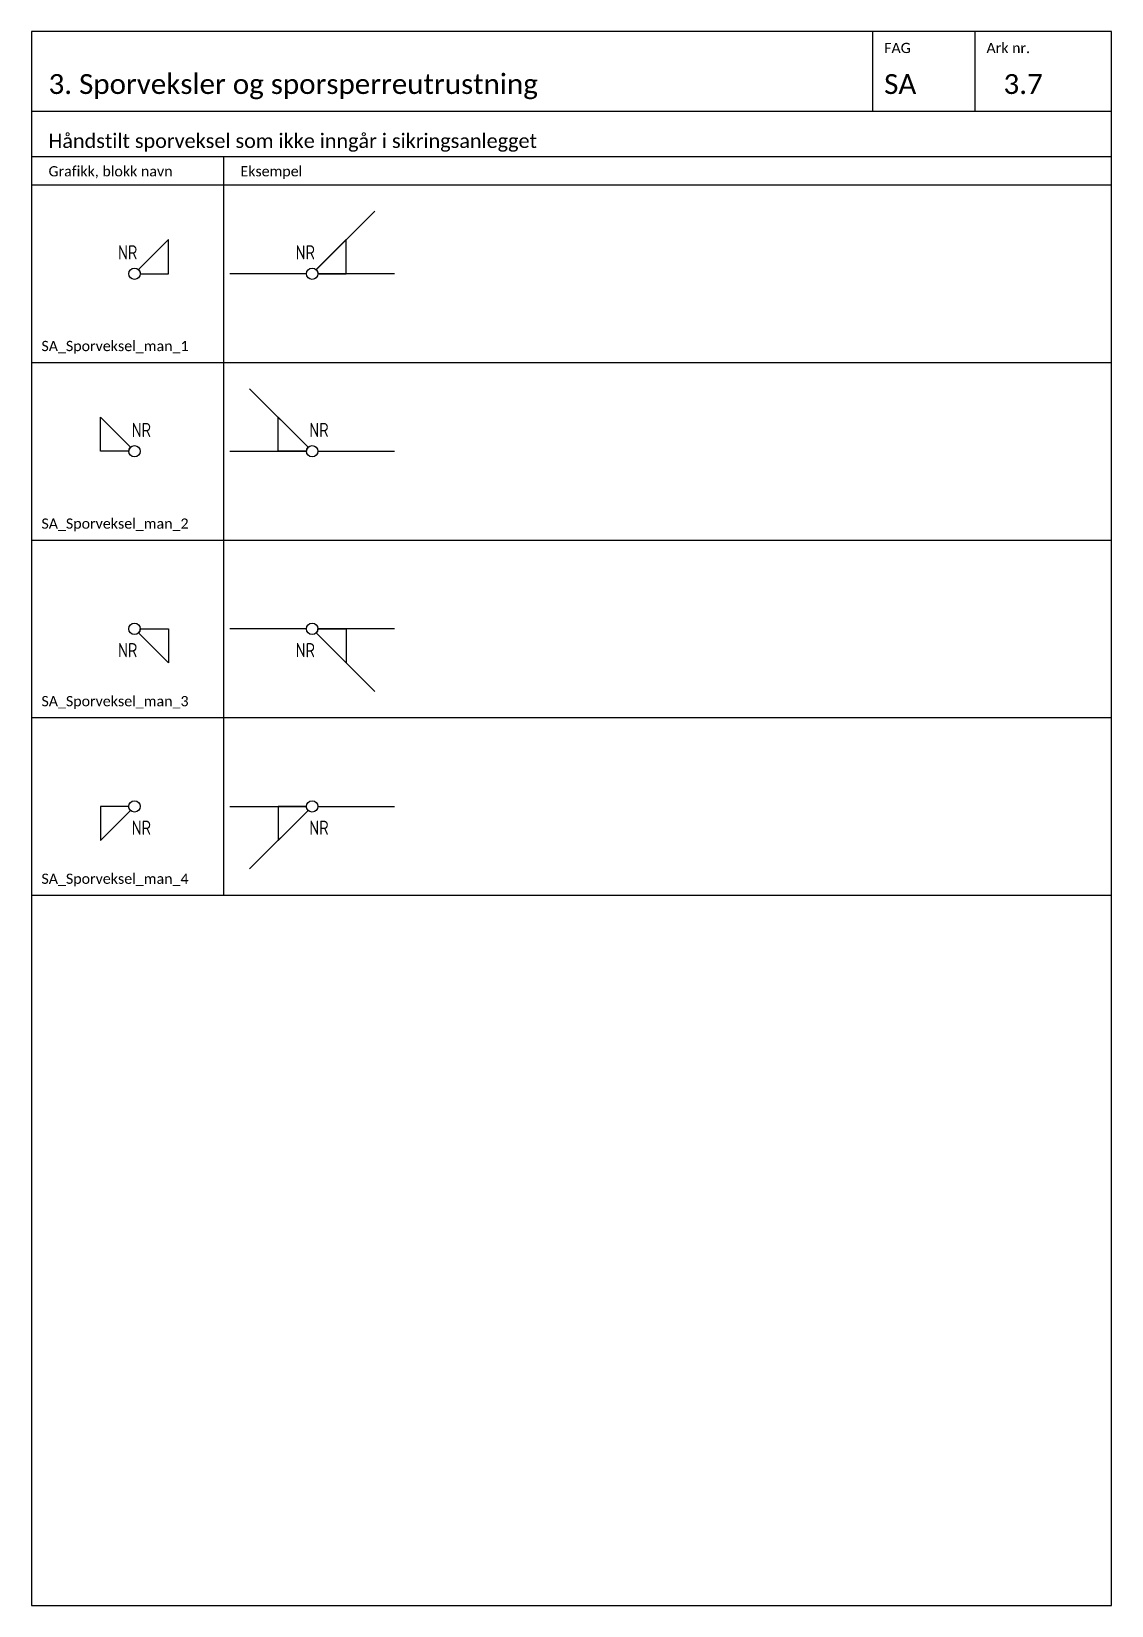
# Model space of a CAD drawing. Header units: millimetres. Extents: x -210 to 2500, y -2763 to 277.
# Drawn here: x 1260 to 1450, y -614 to -337 of the extents above; entities that cross this region are included whole.
import ezdxf
from ezdxf.enums import TextEntityAlignment as Align

# ---------------------------------------------------------------- set-up
doc = ezdxf.new("R2010")
doc.units = ezdxf.units.MM
for name, color, linetype in [('RAMME', 5, 'Continuous'), ('RAMME SYMBOLER', 4, 'Continuous'), ('RAMME TEKST', 7, 'Continuous'), ('SIG-SPOR enlinje', 5, 'Continuous'), ('SIG-Sporavsnitt', 2, 'Continuous'), ('SIG-Sporveksler', 2, 'Continuous'), ('SIG_ATT_Tekst25', 2, 'Continuous')]:
    doc.layers.add(name, color=color, linetype=linetype)
doc.layers.add('Wipeout', color=7, linetype='Continuous', true_color=0xfffefd)
doc.styles.add('Calibri', font='calibri.ttf')
doc.styles.add('ISOCP', font='isocp.shx', dxfattribs={"width": 0.9})

msp = doc.modelspace()

# ---------------------------------------------------------------- texts
at = {"layer": 'RAMME TEKST', "linetype": 'ByBlock', "style": 'Calibri'}
for s, height, p in [('FAG', 1.8, (1410, -340.8)), ('Ark nr.', 1.8, (1428, -340.8)), ('3. Sporveksler og sporsperreutrustning', 3.5, (1263, -348)), ('SA', 3.5, (1410, -348)), ('3.7', 3.5, (1431, -348)), ('Håndstilt sporveksel som ikke inngår i sikringsanlegget', 2.5, (1263, -357.5)), ('Grafikk, blokk navn', 1.8, (1263, -362.5)), ('Eksempel', 1.8, (1296.75, -362.5)), ('SA_Sporveksel_man_1', 1.8, (1261.75, -393.25)), ('SA_Sporveksel_man_2', 1.8, (1261.75, -424.5)), ('SA_Sporveksel_man_3', 1.8, (1261.75, -455.75)), ('SA_Sporveksel_man_4', 1.8, (1261.75, -487))]:
    msp.add_text(s, height=height, dxfattribs=at).set_placement(p)

# ---------------------------------------------------------------- blocks, each defined once
blk = doc.blocks.new('*U24')
at = {"color": 0, "linetype": 'ByBlock', "lineweight": -2}
blk.add_lwpolyline([(1, 0), (6, 0), (6, 6), (0.71, 0.71, -0.198912), (1, 0)], format="xyb", dxfattribs=at)
blk = doc.blocks.new('SA_Sporveksel_man_1')
at = {"layer": 'SIG_ATT_Tekst25', "linetype": 'ByBlock', "lineweight": -2, "style": 'ISOCP', "width": 0.9}
blk.add_attdef('NR', text='', height=2.5, dxfattribs=at).set_placement((0.5, 2.5), align=Align.RIGHT)
blk.add_wipeout([(-1, 0), (-0.99, 0.13), (-0.97, 0.26), (-0.92, 0.38), (-0.87, 0.5), (-0.79, 0.61), (-0.71, 0.71), (-0.61, 0.79), (-0.5, 0.87), (-0.38, 0.92), (-0.26, 0.97), (-0.13, 0.99), (0, 1), (0.13, 0.99), (0.26, 0.97), (0.38, 0.92), (0.5, 0.87), (0.61, 0.79), (0.71, 0.71), (0.79, 0.61), (0.87, 0.5), (0.92, 0.38), (0.97, 0.26), (0.99, 0.13), (1, 0), (0.99, -0.13), (0.97, -0.26), (0.92, -0.38), (0.87, -0.5), (0.79, -0.61), (0.71, -0.71), (0.61, -0.79), (0.5, -0.87), (0.38, -0.92), (0.26, -0.97), (0.13, -0.99), (0, -1), (-0.13, -0.99), (-0.26, -0.97), (-0.38, -0.92), (-0.5, -0.87), (-0.61, -0.79), (-0.71, -0.71), (-0.79, -0.61), (-0.87, -0.5), (-0.92, -0.38), (-0.97, -0.26), (-0.99, -0.13)]).dxf.layer = 'Wipeout'
at = {"color": 0, "linetype": 'ByBlock', "lineweight": -2}
blk.add_circle((0, 0), 1, dxfattribs=at)
blk.add_blockref('*U24', (0, 0), dxfattribs=at)
blk = doc.blocks.new('SA_Sporveksel_man_2')
at = {"layer": 'SIG_ATT_Tekst25', "linetype": 'ByBlock', "lineweight": -2, "style": 'ISOCP', "width": 0.9}
blk.add_attdef('NR', (-0.5, 2.5), '', height=2.5, dxfattribs=at)
blk.add_wipeout([(1, 0), (0.99, 0.13), (0.97, 0.26), (0.92, 0.38), (0.87, 0.5), (0.79, 0.61), (0.71, 0.71), (0.61, 0.79), (0.5, 0.87), (0.38, 0.92), (0.26, 0.97), (0.13, 0.99), (0, 1), (-0.13, 0.99), (-0.26, 0.97), (-0.38, 0.92), (-0.5, 0.87), (-0.61, 0.79), (-0.71, 0.71), (-0.79, 0.61), (-0.87, 0.5), (-0.92, 0.38), (-0.97, 0.26), (-0.99, 0.13), (-1, 0), (-0.99, -0.13), (-0.97, -0.26), (-0.92, -0.38), (-0.87, -0.5), (-0.79, -0.61), (-0.71, -0.71), (-0.61, -0.79), (-0.5, -0.87), (-0.38, -0.92), (-0.26, -0.97), (-0.13, -0.99), (0, -1), (0.13, -0.99), (0.26, -0.97), (0.38, -0.92), (0.5, -0.87), (0.61, -0.79), (0.71, -0.71), (0.79, -0.61), (0.87, -0.5), (0.92, -0.38), (0.97, -0.26), (0.99, -0.13)]).dxf.layer = 'Wipeout'
at = {"color": 0, "linetype": 'ByBlock', "lineweight": -2}
blk.add_circle((0, 0), 1, dxfattribs=at)
at = {"color": 0, "linetype": 'ByBlock', "lineweight": -2, "xscale": -1}
blk.add_blockref('*U24', (0, 0), dxfattribs=at)
blk = doc.blocks.new('SA_Sporveksel_man_3')
at = {"layer": 'SIG_ATT_Tekst25', "linetype": 'ByBlock', "lineweight": -2, "style": 'ISOCP', "width": 0.9}
blk.add_attdef('NR', text='', height=2.5, dxfattribs=at).set_placement((0.5, -5), align=Align.RIGHT)
blk.add_wipeout([(-1, 0), (-0.99, -0.13), (-0.97, -0.26), (-0.92, -0.38), (-0.87, -0.5), (-0.79, -0.61), (-0.71, -0.71), (-0.61, -0.79), (-0.5, -0.87), (-0.38, -0.92), (-0.26, -0.97), (-0.13, -0.99), (0, -1), (0.13, -0.99), (0.26, -0.97), (0.38, -0.92), (0.5, -0.87), (0.61, -0.79), (0.71, -0.71), (0.79, -0.61), (0.87, -0.5), (0.92, -0.38), (0.97, -0.26), (0.99, -0.13), (1, 0), (0.99, 0.13), (0.97, 0.26), (0.92, 0.38), (0.87, 0.5), (0.79, 0.61), (0.71, 0.71), (0.61, 0.79), (0.5, 0.87), (0.38, 0.92), (0.26, 0.97), (0.13, 0.99), (0, 1), (-0.13, 0.99), (-0.26, 0.97), (-0.38, 0.92), (-0.5, 0.87), (-0.61, 0.79), (-0.71, 0.71), (-0.79, 0.61), (-0.87, 0.5), (-0.92, 0.38), (-0.97, 0.26), (-0.99, 0.13)]).dxf.layer = 'Wipeout'
at = {"color": 0, "linetype": 'ByBlock', "lineweight": -2}
blk.add_circle((0, 0), 1, dxfattribs=at)
at = {"color": 0, "linetype": 'ByBlock', "lineweight": -2, "xscale": -1, "rotation": 180}
blk.add_blockref('*U24', (0, 0), dxfattribs=at)
blk = doc.blocks.new('SA_Sporveksel_man_4')
at = {"layer": 'SIG_ATT_Tekst25', "linetype": 'ByBlock', "lineweight": -2, "style": 'ISOCP', "width": 0.9}
blk.add_attdef('NR', (-0.5, -5), '', height=2.5, dxfattribs=at)
blk.add_wipeout([(1, 0), (0.99, -0.13), (0.97, -0.26), (0.92, -0.38), (0.87, -0.5), (0.79, -0.61), (0.71, -0.71), (0.61, -0.79), (0.5, -0.87), (0.38, -0.92), (0.26, -0.97), (0.13, -0.99), (0, -1), (-0.13, -0.99), (-0.26, -0.97), (-0.38, -0.92), (-0.5, -0.87), (-0.61, -0.79), (-0.71, -0.71), (-0.79, -0.61), (-0.87, -0.5), (-0.92, -0.38), (-0.97, -0.26), (-0.99, -0.13), (-1, 0), (-0.99, 0.13), (-0.97, 0.26), (-0.92, 0.38), (-0.87, 0.5), (-0.79, 0.61), (-0.71, 0.71), (-0.61, 0.79), (-0.5, 0.87), (-0.38, 0.92), (-0.26, 0.97), (-0.13, 0.99), (0, 1), (0.13, 0.99), (0.26, 0.97), (0.38, 0.92), (0.5, 0.87), (0.61, 0.79), (0.71, 0.71), (0.79, 0.61), (0.87, 0.5), (0.92, 0.38), (0.97, 0.26), (0.99, 0.13)]).dxf.layer = 'Wipeout'
at = {"color": 0, "linetype": 'ByBlock', "lineweight": -2}
blk.add_circle((0, 0), 1, dxfattribs=at)
at = {"color": 0, "linetype": 'ByBlock', "lineweight": -2, "rotation": 180}
blk.add_blockref('*U24', (0, 0), dxfattribs=at)

# ---------------------------------------------------------------- linework, layer by layer
at = {"layer": 'RAMME'}
msp.add_lwpolyline([(1450, -337), (1260, -337), (1260, -614), (1450, -614)], close=True, dxfattribs=at)
msp.add_lwpolyline([(1260, -351), (1450, -351)], dxfattribs=at)
at = {"layer": 'RAMME SYMBOLER'}
for p, q in [((1408, -351), (1408, -337)), ((1426, -351), (1426, -337)), ((1260, -359), (1450, -359)), ((1293.75, -359), (1293.75, -489)), ((1260, -364), (1450, -364)), ((1260, -395.25), (1450, -395.25)), ((1260, -426.5), (1450, -426.5)), ((1260, -457.75), (1450, -457.75)), ((1260, -489), (1450, -489))]:
    msp.add_line(p, q, dxfattribs=at)
at = {"layer": 'SIG-SPOR enlinje'}
for p, q in [((1309.375, -379.625), (1320.375, -368.625)), ((1323.875, -379.625), (1294.875, -379.625)), ((1309.375, -410.875), (1298.375, -399.875)), ((1294.875, -410.875), (1323.875, -410.875)), ((1323.875, -442.125), (1294.875, -442.125)), ((1309.375, -442.125), (1320.375, -453.125)), ((1294.875, -473.375), (1323.875, -473.375)), ((1309.375, -473.375), (1298.375, -484.375))]:
    msp.add_line(p, q, dxfattribs=at)

msp.set_redraw_order([(e.dxf.handle, doc.entitydb.next_handle()) for e in msp.query("TEXT MTEXT ATTDEF DIMENSION ARC_DIMENSION")])  # texts and dimensions are drawn at this point

# ---------------------------------------------------------------- next in the draw order: block references
at = {"layer": 'SIG-Sporavsnitt'}
for p in [(1278.125, -379.625), (1309.375, -379.625)]:
    msp.add_blockref('SA_Sporveksel_man_1', p, dxfattribs=at).add_auto_attribs({'NR': 'NR'})
at = {"layer": 'SIG-Sporveksler'}
for name, p in [('SA_Sporveksel_man_2', (1278.125, -410.875)), ('SA_Sporveksel_man_2', (1309.375, -410.875)), ('SA_Sporveksel_man_3', (1278.125, -442.125)), ('SA_Sporveksel_man_3', (1309.375, -442.125)), ('SA_Sporveksel_man_4', (1278.125, -473.375)), ('SA_Sporveksel_man_4', (1309.375, -473.375))]:
    msp.add_blockref(name, p, dxfattribs=at).add_auto_attribs({'NR': 'NR'})

doc.saveas('drawing.dxf')
